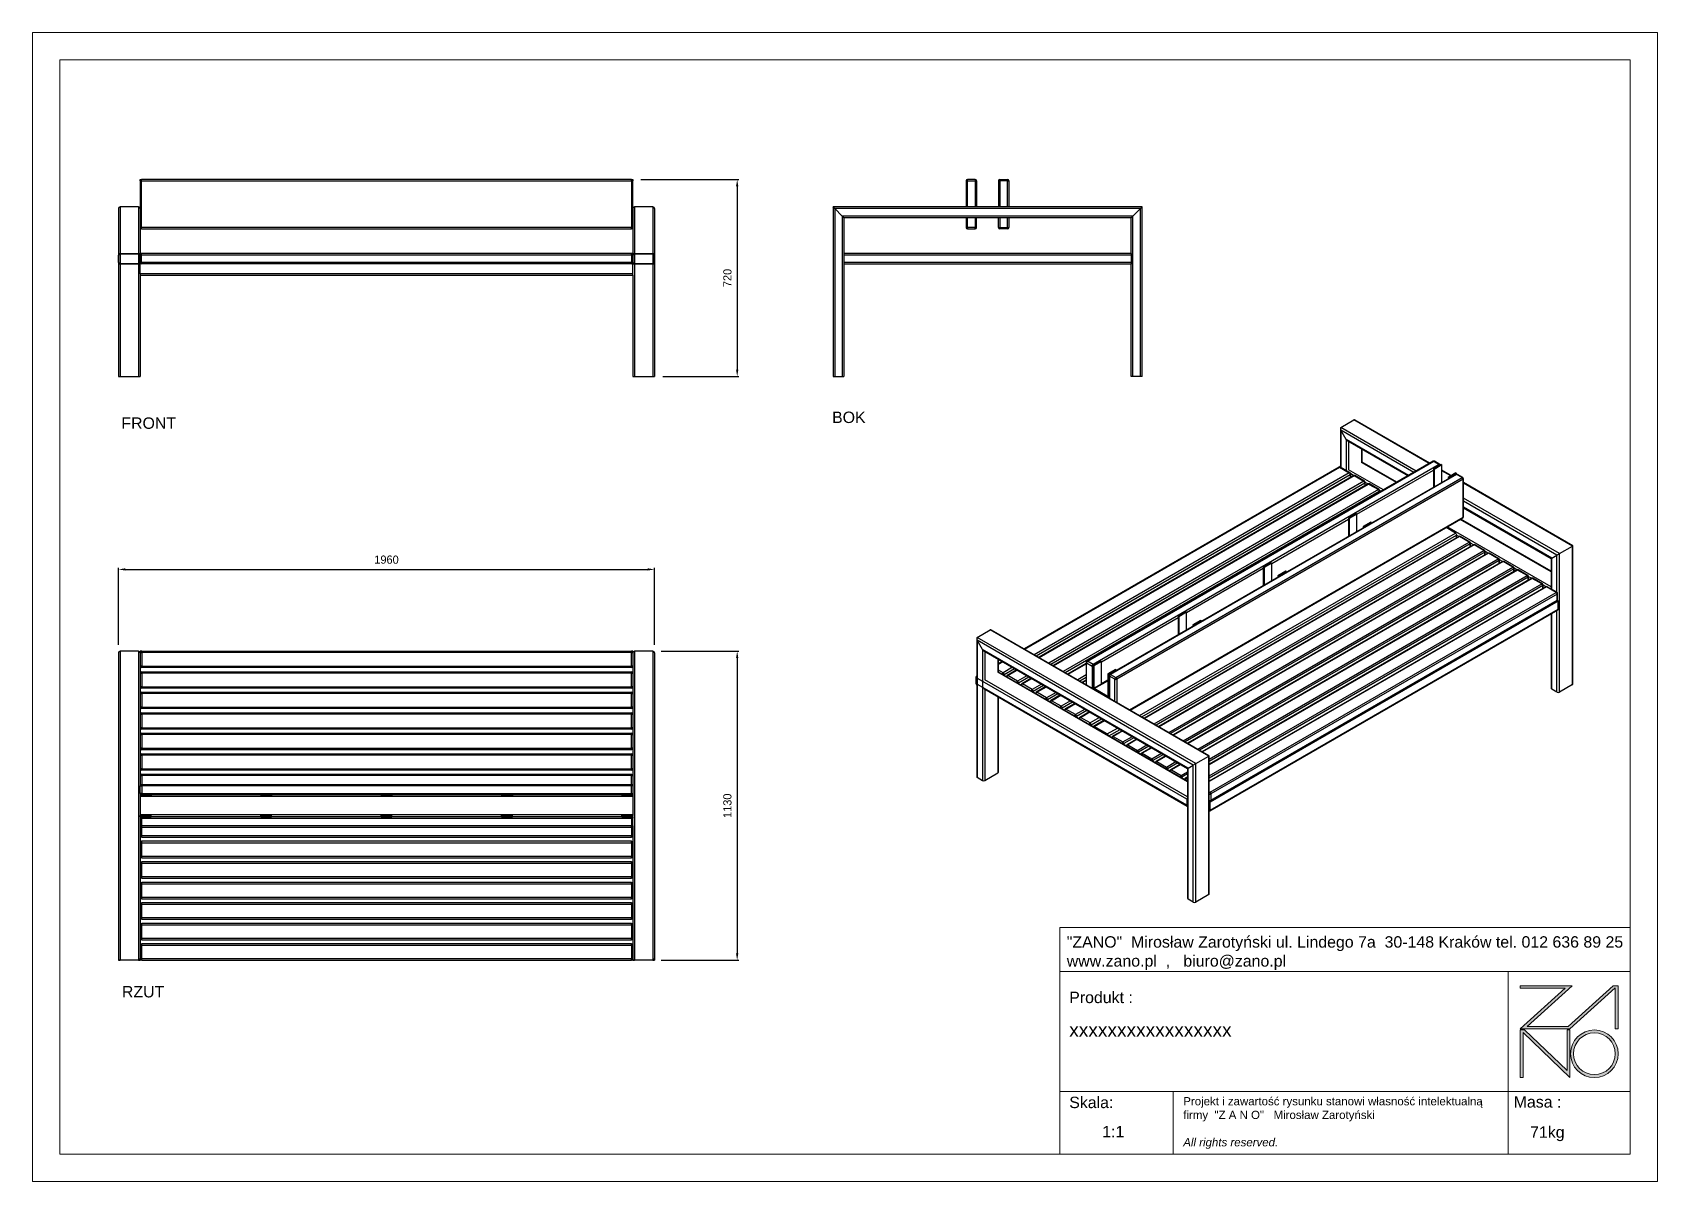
# Model space of a CAD drawing. Header units: millimetres. Extents: x 5602 to 11542, y -2001 to 2199.
import ezdxf

# ---------------------------------------------------------------- set-up
doc = ezdxf.new("R2010")
doc.units = ezdxf.units.MM
doc.header["$PDSIZE"] = -1
doc.layers.add('tabelka', color=155, linetype='Continuous')
doc.layers.add('WYMIAR', color=96, linetype='Continuous')
doc.dimstyles.new('1-1', dxfattribs={"dimtxt": 30, "dimasz": 25, "dimexe": 6.25, "dimexo": 30, "dimgap": 20.625, "dimtad": 1, "dimdec": 1, "dimtxsty": 'Standard', "dimcen": 0, "dimclrd": 2, "dimclre": 2, "dimclrt": 2, "dimadec": 0, "dimazin": 0, "dimtfac": 1, "dimtdec": 1, "dimtmove": 0, "dimatfit": 3, "dimfxl": 0, "dimarcsym": 0})

msp = doc.modelspace()

# ---------------------------------------------------------------- texts
at = {"layer": 'WYMIAR', "char_height": 41.5951, "width": 196.5247, "attachment_point": 1}
for s, insert in [('{\\f@Arial Unicode MS|b0|i0|c238|p34;FRONT}', (5926.56, 792.21)), ('{\\f@Arial Unicode MS|b0|i0|c238|p34;BOK}', (8524.45, 813.48)), ('{\\f@Arial Unicode MS|b0|i0|c238|p34;RZUT}', (5928.56, -1286.17))]:
    msp.add_mtext(s, dxfattribs=dict(at, insert=insert))

# ---------------------------------------------------------------- blocks, each defined once
blk = doc.blocks.new('izometria')
for p, q in [((2655.9, 1283.5), (2703.4, 1310.9)), ((2979.1, 1151.8), (2703.4, 1310.9)), ((2981, 1152.9), (2707.9, 1310.5)), ((2654, 1279.4), (2654, 1140.5)), ((2931.6, 1124.3), (2655.9, 1283.5)), ((2675.1, 1239.7), (2655.9, 1273.1)), ((2922.5, 1119.1), (2655.9, 1273.1)), ((2655.9, 1273.1), (2655.9, 1137.1)), ((2903.3, 1108), (2675.1, 1239.7)), ((2675.1, 1239.7), (2675.1, 1126)), ((2679.6, 1235), (2901.4, 1106.9)), ((2684.2, 1232.3), (2684.2, 1128.4)), ((2731.7, 1204.9), (2731.7, 1155.8)), ((2733.5, 1156.9), (2733.5, 1203.8)), ((2648.8, 1138.2), (1498.2, 474)), ((1499.7, 473.1), (2651.3, 1138)), ((2993.2, 1159.9), (1727.5, 429.2)), ((1730, 429), (2995.7, 1159.7)), ((3015.5, 1148.2), (1749.8, 417.6)), ((2651.3, 1138), (2686.7, 1117.6)), ((2689.2, 1117.8), (2653.8, 1138.2)), ((2858.9, 1082.4), (2731.7, 1155.8)), ((2860.7, 1083.4), (2733.5, 1156.9)), ((3022.6, 1148.2), (2994.3, 1131.9)), ((2994.3, 1131.9), (2994.3, 1064.2)), ((2994.3, 1131.9), (2997.1, 1130.3)), ((2995.7, 1159.7), (3015.5, 1148.2)), ((3025.4, 1146.6), (2997.1, 1130.3)), ((2997.1, 1130.3), (2997.1, 1065.8)), ((3018, 1148.5), (2998.2, 1159.9)), ((3022.6, 1148.2), (3025.4, 1146.6)), ((3025.4, 1082.2), (3025.4, 1146.6)), ((2686.7, 1117.6), (1535, 452.7)), ((1542.1, 448.7), (2690.2, 1111.5)), ((2701.9, 1107.6), (1551.2, 443.4)), ((1552.7, 442.5), (2704.4, 1107.4)), ((2739.7, 1087), (1588.1, 422.1)), ((1595.1, 418), (2743.3, 1080.8)), ((2754.9, 1077), (1604.3, 412.8)), ((1605.7, 411.9), (2757.4, 1076.8)), ((3076.6, 1111.7), (1810.9, 381.1)), ((3079.1, 1111.5), (1813.4, 380.8)), ((1833.2, 369.4), (3098.9, 1100.1)), ((3102.5, 1093.9), (1836.8, 363.3)), ((2811.4, 1054.9), (2684.2, 1128.4)), ((2690.2, 1111.5), (2690.2, 1100.9)), ((2701.9, 1107.7), (2691.7, 1113.6)), ((2691.7, 1101.8), (2691.7, 1113.5)), ((2704.4, 1107.4), (2739.7, 1087)), ((2742.2, 1087.2), (2706.9, 1107.6)), ((2714.3, 966.2), (2994.3, 1127.8)), ((2743.3, 1080.8), (2743.3, 1070.3)), ((2744.7, 1071.1), (2744.7, 1082.9)), ((2755, 1077), (2744.7, 1082.9)), ((2757.4, 1076.8), (2792.8, 1056.4)), ((2795.3, 1056.6), (2759.9, 1077)), ((3059.5, 1107.5), (3025.4, 1127.2)), ((3057.6, 1106.4), (3025.4, 1125)), ((3076.3, 1117.2), (3048, 1100.9)), ((3050.9, 1099.3), (3048, 1100.9)), ((3048, 1100.9), (3048, 1095.2)), ((3079.1, 1115.6), (3050.9, 1099.3)), ((3050.9, 1099.3), (3050.9, 1096.9)), ((3079.1, 1115.6), (3076.3, 1117.2)), ((3079.1, 1112.4), (3079.1, 1115.6)), ((3098.9, 1100.1), (3079.1, 1111.5)), ((3101.4, 1100.3), (3081.6, 1111.7)), ((3102.5, 955.1), (3102.5, 1093.9)), ((3103.9, 957.2), (3103.9, 1096)), ((3504.3, 850.7), (3103.9, 1081.9)), ((3502.4, 849.7), (3103.9, 1079.7)), ((2792.8, 1056.4), (1641.1, 391.5)), ((1648.2, 387.4), (2796.3, 1050.2)), ((2796.3, 1050.2), (2796.3, 1046.2)), ((2797.8, 1047.1), (2797.8, 1052.3)), ((2802.3, 1049.7), (2797.8, 1052.3)), ((3454.9, 822.2), (3103.9, 1024.8)), ((3445.8, 817), (3103.9, 1014.4)), ((1883.6, 251.5), (3102.5, 955.1)), ((1885.1, 250.7), (3101.4, 952.8)), ((2711.4, 968.6), (2683.2, 952.3)), ((2683.2, 952.3), (2686, 950.7)), ((2683.2, 952.3), (2683.2, 884.6)), ((2714.3, 967), (2686, 950.7)), ((2686, 950.7), (2686, 886.2)), ((2711.4, 968.6), (2714.3, 967)), ((2714.3, 902.6), (2714.3, 967)), ((3426.6, 805.9), (3103.9, 992.2)), ((3103.9, 990), (3424.7, 804.8)), ((1919.4, 230.8), (3074.6, 897.7)), ((2403.1, 786.6), (2683.2, 948.2)), ((2765.2, 937.6), (2736.9, 921.3)), ((2739.7, 919.6), (2736.9, 921.3)), ((2736.9, 921.3), (2736.9, 915.6)), ((2768, 936), (2739.7, 919.6)), ((2739.7, 919.6), (2739.7, 917.3)), ((2768, 936), (2765.2, 937.6)), ((2768, 933.6), (2768, 936)), ((3074.6, 897.7), (3040.3, 917.5)), ((3424.7, 700.8), (3044.8, 920.2)), ((3424.7, 755.7), (3092.3, 947.6)), ((3424.7, 757.9), (3094.2, 948.7)), ((1928.5, 225.6), (3079.1, 889.9)), ((3087.2, 885.2), (1936.6, 220.9)), ((3089.7, 884.9), (1938.1, 220.1)), ((1973.4, 199.6), (3125.1, 864.5)), ((3128.6, 858.4), (1980.5, 195.6)), ((3140.3, 854.5), (1989.6, 190.3)), ((3142.8, 854.3), (1991.1, 189.4)), ((2026.5, 169), (3178.1, 833.9)), ((3079.1, 880.5), (3079.1, 889.9)), ((3087.3, 885.2), (3079.1, 889.9)), ((3125.1, 864.5), (3089.7, 884.9)), ((3127.6, 864.7), (3092.2, 885.2)), ((3128.6, 847.8), (3128.6, 858.4)), ((3140.3, 854.6), (3130.1, 860.5)), ((3130.1, 848.7), (3130.1, 860.4)), ((3178.1, 833.9), (3142.8, 854.3)), ((3180.6, 834.1), (3145.3, 854.5)), ((3454.9, 822.2), (3502.4, 849.7)), ((3502.4, 343.4), (3502.4, 849.7)), ((3504.3, 346), (3504.3, 850.7)), ((3181.7, 827.8), (2033.5, 165)), ((3193.3, 823.9), (2042.7, 159.7)), ((3195.8, 823.7), (2044.1, 158.8)), ((2079.5, 138.4), (3231.2, 803.3)), ((3234.7, 797.1), (2086.6, 134.3)), ((3246.3, 793.3), (2095.7, 129.1)), ((3248.8, 793.1), (2097.2, 128.2)), ((2132.5, 107.8), (3284.2, 772.7)), ((2400.3, 789), (2372, 772.7)), ((2372, 772.7), (2374.9, 771.1)), ((2372, 772.7), (2372, 705)), ((2403.1, 787.4), (2374.9, 771.1)), ((2400.3, 789), (2403.1, 787.4)), ((2403.1, 722.9), (2403.1, 787.4)), ((3181.7, 817.2), (3181.7, 827.8)), ((3193.4, 824), (3183.1, 829.9)), ((3183.1, 818.1), (3183.1, 829.8)), ((3231.2, 803.3), (3195.8, 823.7)), ((3233.7, 803.5), (3198.3, 823.9)), ((3234.7, 786.6), (3234.7, 797.1)), ((3236.2, 787.4), (3236.2, 799.2)), ((3246.4, 793.3), (3236.2, 799.2)), ((3284.2, 772.7), (3248.8, 793.1)), ((3286.7, 772.9), (3251.3, 793.3)), ((3424.7, 804.8), (3424.7, 693.2)), ((3426.6, 805.9), (3445.8, 817)), ((3426.6, 692.1), (3426.6, 805.9)), ((3445.8, 681), (3445.8, 817)), ((3454.9, 316), (3454.9, 822.2)), ((2092, 607), (2372, 768.6)), ((3287.7, 766.5), (2139.6, 103.7)), ((3299.4, 762.7), (2148.7, 98.4)), ((3301.9, 762.4), (2150.2, 97.6)), ((2174.9, 71.1), (3337.2, 742)), ((3340.8, 735.9), (2174.9, 62.9)), ((3352.4, 732.1), (2174.9, 52.3)), ((3354.9, 731.8), (2174.9, 50.6)), ((2374.9, 771.1), (2374.9, 706.6)), ((2454.1, 758), (2425.8, 741.7)), ((2428.6, 740), (2425.8, 741.7)), ((2425.8, 741.7), (2425.8, 736)), ((2456.9, 756.4), (2428.6, 740)), ((2428.6, 740), (2428.6, 737.6)), ((2456.9, 756.4), (2454.1, 758)), ((2456.9, 754), (2456.9, 756.4)), ((3287.7, 756), (3287.7, 766.5)), ((3289.2, 756.8), (3289.2, 768.6)), ((3299.4, 762.7), (3289.2, 768.6)), ((3337.2, 742), (3301.9, 762.4)), ((3339.7, 742.3), (3304.4, 762.7)), ((3340.8, 725.4), (3340.8, 735.9)), ((3342.2, 726.2), (3342.2, 738)), ((3352.5, 732.1), (3342.2, 738)), ((3390.3, 711.4), (3354.9, 731.8)), ((3392.8, 711.7), (3357.4, 732.1)), ((2174.9, 9.8), (3390.3, 711.4)), ((3393.8, 705.3), (2174.9, 1.7)), ((3405.4, 701.5), (2174.9, -8.9)), ((3407.9, 701.2), (2174.9, -10.6)), ((2177.6, -49.9), (3443.3, 680.8)), ((3446.8, 674.7), (2181.1, -56)), ((3393.8, 694.7), (3393.8, 705.3)), ((3405.5, 701.5), (3395.3, 707.4)), ((3395.3, 695.6), (3395.3, 707.3)), ((3443.3, 680.8), (3407.9, 701.2)), ((3445.8, 681.1), (3410.4, 701.5)), ((3446.8, 651.8), (3446.8, 674.7)), ((3448.3, 653.9), (3448.3, 676.7)), ((2089.2, 609.4), (2060.9, 593.1)), ((2092, 607.8), (2063.7, 591.4)), ((2089.2, 609.4), (2092, 607.8)), ((2092, 543.3), (2092, 607.8)), ((2176.5, -117.5), (3449.3, 617.3)), ((2177.6, -85), (3450.4, 649.8)), ((2177.6, -115.2), (3450.4, 619.6)), ((2180.1, -81.2), (3445.8, 649.5)), ((2181.1, -78.9), (3446.8, 651.8)), ((3424.7, 603.1), (3424.7, 329.7)), ((3426.6, 327.1), (3426.6, 604.2)), ((3445.8, 316), (3445.8, 615.3)), ((3450.4, 649.8), (3447.6, 651.4)), ((3450.4, 619.6), (3450.4, 649.8)), ((1326.5, 516.1), (1374, 543.5)), ((2173.1, 82.2), (1374, 543.5)), ((2174.9, 83.3), (1378.6, 543.1)), ((1780.9, 427.3), (2060.9, 589)), ((2060.9, 593.1), (2060.9, 525.4)), ((2060.9, 593.1), (2063.7, 591.4)), ((2063.7, 591.4), (2063.7, 527)), ((2142.9, 578.4), (2114.6, 562.1)), ((2117.5, 560.4), (2114.6, 562.1)), ((2114.6, 562.1), (2114.6, 556.4)), ((2145.8, 576.8), (2117.5, 560.4)), ((2117.5, 560.4), (2117.5, 558)), ((2145.8, 576.8), (2142.9, 578.4)), ((2145.8, 574.4), (2145.8, 576.8)), ((1324.6, 511.9), (1324.6, 373.1)), ((2125.5, 54.8), (1326.5, 516.1)), ((2116.5, 49.6), (1326.5, 505.6)), ((1345.7, 472.3), (1326.5, 505.6)), ((1326.5, 505.6), (1326.5, 4.6)), ((2097.3, 38.5), (1345.7, 472.3)), ((1345.7, 472.3), (1345.7, -6.5)), ((1350.3, 467.5), (2095.4, 37.4)), ((1354.8, 464.9), (1354.8, 360.9)), ((1402.3, 437.5), (1402.3, 388.4)), ((1404.2, 389.5), (1404.2, 436.4)), ((1418.6, 428.1), (1404.2, 419.7)), ((1404.2, 418), (1420.1, 427.2)), ((1725, 421.2), (1657.3, 382.1)), ((1658.8, 381.3), (1725, 419.5)), ((1725, 424.9), (1725, 343.1)), ((1726.4, 422.9), (1746.2, 411.4)), ((1726.4, 342.2), (1726.4, 422.9)), ((1749.8, 417.6), (1730, 429)), ((1778.1, 429.8), (1749.8, 413.5)), ((1780.9, 428.2), (1752.6, 411.8)), ((1778.1, 429.8), (1780.9, 428.2)), ((1780.9, 346.5), (1780.9, 428.2)), ((2092.7, -75.5), (1322, 369.4)), ((1322, 369.4), (1322, 347.2)), ((2095.4, -66.6), (1354.8, 360.9)), ((2095.4, -11.7), (1402.3, 388.4)), ((1421, 386.9), (1404.2, 396.6)), ((2095.4, -9.6), (1404.2, 389.5)), ((1455.5, 406.8), (1421, 386.9)), ((1424.5, 380.8), (1462.5, 402.7)), ((1424.5, 377.7), (1424.5, 380.8)), ((1433.7, 372.6), (1433.7, 372.4)), ((1433.7, 372.6), (1433.7, 372.4)), ((1471.7, 397.4), (1436.2, 376.9)), ((1438.7, 376.7), (1473.1, 396.6)), ((1474, 356.3), (1438.7, 376.7)), ((1508.5, 376.2), (1474, 356.3)), ((1477.5, 350.2), (1515.6, 372.1)), ((1524.7, 366.8), (1489.2, 346.3)), ((1491.7, 346.1), (1526.2, 366)), ((1725, 378.7), (1694.1, 360.9)), ((1701.2, 356.8), (1725, 370.5)), ((1725, 360), (1710.3, 351.5)), ((1711.8, 350.7), (1725, 358.3)), ((1746.2, 411.4), (1746.2, 330.8)), ((1749.8, 413.5), (1752.6, 411.8)), ((1749.8, 413.5), (1749.8, 331.8)), ((1752.6, 411.8), (1752.6, 330.2)), ((1754.3, 329.2), (1803.5, 357.6)), ((1803.5, 359.8), (1780.9, 346.7)), ((1831.8, 398.8), (1803.5, 382.4)), ((1806.4, 380.8), (1803.5, 382.4)), ((1803.5, 382.4), (1803.5, 300.8)), ((1834.6, 397.1), (1806.4, 380.8)), ((1806.4, 380.8), (1806.4, 299.2)), ((1808.4, 376.7), (1808.4, 294.9)), ((1829.7, 363.3), (1809.9, 374.7)), ((1809.9, 374.7), (1809.9, 294.1)), ((1813.4, 380.8), (1833.2, 369.4)), ((1829.7, 282.6), (1829.7, 363.3)), ((1834.6, 397.1), (1831.8, 398.8)), ((1834.6, 394.7), (1834.6, 397.1)), ((1836.8, 363.3), (1836.8, 278.5)), ((2092.7, -97.7), (1322, 347.2)), ((1323.3, 344.3), (1324.6, 343.5)), ((1324.6, 343.5), (1324.6, 7.2)), ((1350.3, 328.7), (2094.1, -100.7)), ((1354.8, 326.1), (1354.8, -6.5)), ((1402.3, 298.7), (1402.3, 20.9)), ((1404.2, 23.5), (1404.2, 297.6)), ((1477.5, 347.1), (1477.5, 350.2)), ((1486.7, 342), (1486.7, 341.8)), ((1486.7, 342), (1486.7, 341.8)), ((1527, 325.7), (1491.7, 346.1)), ((1561.5, 345.6), (1527, 325.7)), ((1530.6, 319.5), (1568.6, 341.5)), ((1530.6, 316.5), (1530.6, 319.5)), ((1539.7, 311.4), (1539.7, 311.2)), ((1539.7, 311.4), (1539.7, 311.2)), ((1577.7, 336.2), (1542.2, 315.7)), ((1544.7, 315.5), (1579.2, 335.4)), ((1580.1, 295.1), (1544.7, 315.5)), ((1614.6, 315), (1580.1, 295.1)), ((1583.6, 288.9), (1621.6, 310.9)), ((1630.8, 305.6), (1595.3, 285.1)), ((1597.8, 284.8), (1632.2, 304.8)), ((1749.8, 331.8), (1752.6, 330.2)), ((1752.4, 330.3), (1751.1, 329.5)), ((1752.6, 330.2), (1780.9, 346.5)), ((1753.1, 326.9), (1754.3, 327.6)), ((1801.8, 301.8), (1754.3, 329.2)), ((1801.8, 300.1), (1754.3, 327.6)), ((1772.3, 315.8), (1773.5, 316.5)), ((1778.5, 312.2), (1779.8, 312.9)), ((1801.8, 301.8), (1803.5, 302.8)), ((1806.4, 299.2), (1803.5, 300.8)), ((1806.4, 299.2), (1808.4, 300.4)), ((3445.8, 316), (3426.6, 327.1)), ((3502.4, 343.4), (3454.9, 316)), ((1583.6, 285.9), (1583.6, 288.9)), ((1592.8, 280.8), (1592.8, 280.6)), ((1592.8, 280.8), (1592.8, 280.6)), ((1633.1, 264.4), (1597.8, 284.8)), ((1667.6, 284.3), (1633.1, 264.4)), ((1636.6, 258.3), (1674.7, 280.3)), ((1636.6, 255.3), (1636.6, 258.3)), ((1645.8, 250.2), (1645.8, 250)), ((1645.8, 250.2), (1645.8, 250)), ((1683.8, 275), (1648.3, 254.5)), ((1650.8, 254.2), (1685.3, 274.1)), ((1686.1, 233.8), (1650.8, 254.2)), ((1720.6, 253.7), (1686.1, 233.8)), ((1689.7, 227.7), (1727.7, 249.6)), ((1736.8, 244.4), (1701.3, 223.9)), ((1703.8, 223.6), (1738.3, 243.5)), ((1808.2, 295), (1808.4, 295.1)), ((1689.7, 224.6), (1689.7, 227.7)), ((1698.8, 219.5), (1698.8, 219.4)), ((1698.8, 219.5), (1698.8, 219.4)), ((1739.2, 203.2), (1703.8, 223.6)), ((1773.7, 223.1), (1739.2, 203.2)), ((1742.7, 197.1), (1780.7, 219)), ((1742.7, 194), (1742.7, 197.1)), ((1790.5, 213.4), (1751.1, 190.7)), ((1753.1, 188), (1754.3, 188.8)), ((1754.3, 190.4), (1792.3, 212.3)), ((1801.8, 163), (1754.3, 190.4)), ((1801.8, 161.3), (1754.3, 188.8)), ((1801.8, 163), (1839.8, 184.9)), ((1808.2, 156.2), (1848.9, 179.7)), ((1772.3, 176.9), (1773.5, 177.7)), ((1778.5, 173.3), (1779.8, 174.1)), ((1819, 150.1), (1819, 150)), ((1819, 150), (1819, 150.1)), ((1857, 175), (1821.5, 154.5)), ((1858.5, 174.1), (1824, 154.2)), ((1824, 154.2), (1859.4, 133.8)), ((1859.4, 133.8), (1893.9, 153.7)), ((1900.9, 149.6), (1862.9, 127.7)), ((1862.9, 127.7), (1862.9, 124.6)), ((1872.1, 119.5), (1872.1, 119.4)), ((1872.1, 119.3), (1872.1, 119.5)), ((1910.1, 144.4), (1874.6, 123.9)), ((1911.5, 143.5), (1877.1, 123.6)), ((1877.1, 123.6), (1912.4, 103.2)), ((1912.4, 103.2), (1946.9, 123.1)), ((1954, 119), (1916, 97.1)), ((1916, 97.1), (1916, 94)), ((1925.1, 88.9), (1925.1, 88.7)), ((1925.1, 88.7), (1925.1, 88.9)), ((1963.1, 113.7), (1927.6, 93.2)), ((1964.6, 112.9), (1930.1, 93)), ((1930.1, 93), (1965.4, 72.6)), ((1965.4, 72.6), (1999.9, 92.5)), ((2007, 88.4), (1969, 66.5)), ((1969, 66.5), (1969, 63.4)), ((2016.1, 83.1), (1980.6, 62.6)), ((2017.6, 82.3), (1983.1, 62.4)), ((1983.1, 62.4), (2018.5, 42)), ((2018.5, 42), (2053, 61.9)), ((2125.5, 54.8), (2173.1, 82.2)), ((2173.1, -424), (2173.1, 82.2)), ((2174.9, -421.4), (2174.9, 83.3)), ((1326.5, 4.6), (1345.7, -6.5)), ((1354.8, -6.5), (1402.3, 20.9)), ((1978.1, 58.3), (1978.1, 58.1)), ((1978.1, 58.1), (1978.1, 58.3)), ((2060, 57.8), (2022, 35.8)), ((2022, 35.8), (2022, 32.8)), ((2031.2, 27.7), (2031.2, 27.5)), ((2031.2, 27.5), (2031.2, 27.7)), ((2069.2, 52.5), (2033.7, 32)), ((2070.6, 51.7), (2036.2, 31.8)), ((2036.2, 31.8), (2071.5, 11.4)), ((2071.5, 11.4), (2095.4, 25.1)), ((2095.4, 17), (2075.1, 5.2)), ((2075.1, 5.2), (2075.1, 2.2)), ((2095.4, 6.4), (2086.7, 1.4)), ((2095.4, 4.7), (2089.2, 1.1)), ((2089.2, 1.1), (2095.4, -2.4)), ((2095.4, 37.4), (2095.4, -437.7)), ((2097.3, 38.5), (2116.5, 49.6)), ((2097.3, -440.3), (2097.3, 38.5)), ((2116.5, -451.4), (2116.5, 49.6)), ((2125.5, -451.4), (2125.5, 54.8)), ((2084.2, -2.9), (2084.2, -3.1)), ((2084.2, -3.1), (2084.2, -2.9)), ((2174.9, -48.3), (2177.6, -49.9)), ((2181.1, -56), (2181.1, -78.9)), ((2092.7, -75.5), (2092.7, -97.7)), ((2094.1, -74.7), (2094.1, -96.9)), ((2095.4, -97.6), (2094.1, -96.9)), ((2174.9, -81.1), (2175.1, -81.2)), ((2177.6, -85), (2174.9, -83.5)), ((2177.6, -115.2), (2177.6, -85)), ((2116.5, -451.4), (2097.3, -440.3)), ((2173.1, -424), (2125.5, -451.4))]:
    blk.add_line(p, q)
at = {"flags": 128}
for points in [[(3450.4, 619.6), (3450.3, 618.8), (3450.1, 618.2), (3449.8, 617.6), (3449.3, 617.3), (3449.3, 617.3)], [(2175.1, -81.2), (2175.1, -81.2), (2174.9, -81.1)], [(2174.9, -117.6), (2175.4, -117.7), (2176, -117.7), (2176.5, -117.5), (2177, -117.1), (2177.3, -116.6), (2177.5, -116), (2177.6, -115.2)]]:
    blk.add_lwpolyline(points, dxfattribs=at)
for centre, radius, start, end in [((2651.3, 1133.9), 5, 60.00269, 119.99731), ((2649.9, 1136), 2.51, 54.38279, 114.30709), ((2652.8, 1136), 2.51, 65.69183, 125.61866), ((2661.9, 1136), 10.7, 137.84898, 164.1219), ((2995.7, 1155.6), 5, 60.00269, 119.99731), ((2994.2, 1157.6), 2.51, 54.38108, 114.30889), ((2997.2, 1157.6), 2.51, 65.69031, 125.62017), ((3017, 1146.2), 2.51, 65.69031, 125.62017), ((3011.7, 1142.1), 7.21, 28.85603, 58.04561), ((3015.5, 1144.2), 5, 30.0039, 60.00269), ((2688.2, 1115.5), 2.51, 65.69183, 125.61866), ((2682.6, 1111.1), 7.68, 2.60544, 57.39439), ((2686.7, 1113.5), 5, 0, 60.00269), ((2689.2, 1113.8), 2.51, 294.37481, 354.30351), ((2704.4, 1103.3), 5, 60.00269, 119.99731), ((2702.9, 1105.3), 2.51, 54.38267, 114.30731), ((2705.8, 1105.3), 2.51, 65.69183, 125.61866), ((2741.2, 1084.9), 2.51, 65.69183, 125.61866), ((2735.6, 1080.5), 7.68, 2.6055, 57.39435), ((2739.7, 1082.9), 5, 0, 60.00269), ((2742.2, 1083.1), 2.51, 294.37538, 354.30322), ((2757.4, 1072.7), 5, 60.00269, 119.99731), ((2755.9, 1074.7), 2.51, 54.38276, 114.30722), ((2758.9, 1074.7), 2.51, 65.69183, 125.61866), ((3079.1, 1107.4), 5, 60.00269, 119.99731), ((3077.7, 1109.5), 2.51, 54.38145, 114.30807), ((3080.6, 1109.5), 2.51, 65.69031, 125.62017), ((3100.4, 1098), 2.51, 65.69031, 125.62017), ((3094.8, 1093.6), 7.68, 2.60517, 57.39484), ((3098.9, 1096), 5, 0, 60.00269), ((3101.4, 1096.2), 2.51, 294.37347, 354.30568), ((2794.2, 1054.3), 2.51, 65.69183, 125.61866), ((2788.6, 1049.9), 7.68, 2.60532, 57.39448), ((2792.8, 1052.3), 5, 0, 60.00269), ((2795.3, 1052.5), 2.51, 294.37452, 354.30352), ((3098.9, 957.2), 5, 299.99731, 0), ((3099.7, 955), 2.75, 308.46077, 2.85226), ((3101.4, 957.4), 2.51, 294.37347, 354.30568), ((3069.3, 889.4), 9.84, 2.60536, 57.39449), ((3089.7, 880.8), 5, 60.00269, 119.99731), ((3088.3, 882.9), 2.51, 54.38269, 114.30774), ((3091.2, 882.9), 2.51, 65.69183, 125.61866), ((3126.6, 862.5), 2.51, 65.69183, 125.61866), ((3121, 858), 7.68, 2.60528, 57.39452), ((3125.1, 860.4), 5, 0, 60.00269), ((3127.6, 860.7), 2.51, 294.37347, 354.30568), ((3142.8, 850.2), 5, 60.00269, 119.99731), ((3141.3, 852.2), 2.51, 54.38333, 114.3071), ((3144.2, 852.2), 2.51, 65.69183, 125.61866), ((3179.6, 831.8), 2.51, 65.69183, 125.61866), ((3174, 827.4), 7.68, 2.60503, 57.39478), ((3178.1, 829.8), 5, 0, 60.00269), ((3180.6, 830.1), 2.51, 294.37503, 354.30191), ((3195.8, 819.6), 5, 60.00269, 119.99731), ((3194.4, 821.6), 2.51, 54.3825, 114.30701), ((3197.3, 821.6), 2.51, 65.69183, 125.61866), ((3232.6, 801.2), 2.51, 65.69183, 125.61866), ((3227, 796.8), 7.68, 2.60591, 57.39428), ((3231.2, 799.2), 5, 0, 60.00269), ((3233.7, 799.4), 2.51, 294.3765, 354.30265), ((3248.8, 789), 5, 60.00269, 119.99731), ((3247.4, 791), 2.51, 54.3825, 114.30701), ((3250.3, 791), 2.51, 65.69183, 125.61866), ((3285.7, 770.6), 2.51, 65.69183, 125.61866), ((3280.1, 766.2), 7.68, 2.60594, 57.39386), ((3284.2, 768.6), 5, 0, 60.00269), ((3286.7, 768.8), 2.51, 294.3765, 354.30265), ((3301.9, 758.4), 5, 60.00269, 119.99731), ((3300.4, 760.4), 2.51, 54.38296, 114.30655), ((3303.3, 760.4), 2.51, 65.69183, 125.61866), ((3338.7, 740), 2.51, 65.69183, 125.61866), ((3333.1, 735.6), 7.68, 2.60576, 57.39404), ((3337.2, 738), 5, 360, 60.00269), ((3339.7, 738.2), 2.51, 294.37485, 354.3043), ((3354.9, 727.8), 5, 60.00269, 119.99731), ((3353.4, 729.8), 2.51, 54.38269, 114.30774), ((3356.4, 729.8), 2.51, 65.69183, 125.61866), ((3391.7, 709.4), 2.51, 65.69183, 125.61866), ((3386.1, 704.9), 7.68, 2.60576, 57.39404), ((3390.3, 707.3), 5, 0, 60.00269), ((3392.8, 707.6), 2.51, 294.3765, 354.30265), ((3407.9, 697.1), 5, 60.00269, 119.99731), ((3406.5, 699.2), 2.52, 54.38458, 114.30493), ((3409.4, 699.2), 2.51, 65.69183, 125.61866), ((3432.8, 691), 10.8, 138.0198, 161.02643), ((3430.7, 692.2), 7.22, 145.09704, 166.60094), ((3444.8, 678.8), 2.51, 65.69183, 125.61866), ((3439.2, 674.3), 7.68, 2.60576, 57.39404), ((3443.3, 676.7), 5, 0, 60.00269), ((3443.3, 653.9), 5, 299.99731, 0), ((3445.8, 677), 2.51, 294.3765, 354.30265), ((3445.8, 654.1), 2.51, 294.3765, 354.30265), ((3444.6, 651.5), 2.27, 302.09685, 9.21177), ((1730, 424.9), 5, 119.99731, 180), ((1727.5, 425.1), 2.51, 185.69497, 245.62525), ((1734.1, 422.5), 7.68, 122.60531, 177.39466), ((1728.5, 426.9), 2.51, 54.38108, 114.30889), ((1753.9, 411.1), 7.68, 122.60531, 177.39466), ((1746, 411.4), 7.21, 28.85603, 58.04561), ((1331.9, 369), 9.9, 136.97001, 177.30275), ((1425.2, 380.4), 7.74, 122.64588, 169.83567), ((1421.1, 387.3), 7.38, 266.83593, 297.7976), ((1416.8, 380.4), 7.68, 2.60544, 57.39439), ((1438.7, 372.6), 5, 119.99731, 180), ((1442.9, 370.1), 7.85, 122.97422, 169.50732), ((1437.2, 374.7), 2.51, 54.38267, 114.30731), ((1749.6, 417.8), 7.21, 241.96018, 271.14386), ((1813.4, 376.7), 5, 119.99731, 180), ((1810.9, 377), 2.51, 185.69344, 245.62632), ((1817.6, 374.3), 7.68, 122.60531, 177.39466), ((1812, 378.8), 2.51, 54.38145, 114.30807), ((1837.4, 362.9), 7.68, 122.60531, 177.39466), ((1833.2, 370.1), 7.69, 242.60953, 297.3905), ((1829.1, 362.9), 7.68, 2.60517, 57.39484), ((1325.1, 346.9), 3.14, 173.58043, 235.10723), ((1478.2, 349.8), 7.74, 122.64588, 169.83567), ((1474.1, 356.7), 7.38, 266.83591, 297.79744), ((1469.9, 349.8), 7.68, 2.6055, 57.39435), ((1491.7, 342), 5, 119.99731, 180), ((1496, 339.5), 7.85, 122.97422, 169.50732), ((1490.2, 344), 2.51, 54.38276, 114.30722), ((1531.2, 319.1), 7.74, 122.64588, 169.83567), ((1527.1, 326.1), 7.37, 266.83567, 297.79791), ((1522.9, 319.2), 7.68, 2.60532, 57.39448), ((1544.7, 311.4), 5, 119.99731, 180), ((1549, 308.9), 7.85, 122.97422, 169.50732), ((1543.3, 313.4), 2.51, 54.38267, 114.30708), ((1752.5, 327.1), 2.76, 50.29261, 148.5436), ((1753.1, 326), 2.01, 51.6633, 128.08241), ((1796.5, 293.4), 9.9, 16.97119, 57.30311), ((1798.3, 294.6), 6.56, 24.17558, 57.72598), ((3427.9, 330), 3.22, 185.69335, 245.62464), ((3450.4, 324.7), 9.84, 242.61053, 297.39008), ((3501.1, 346.3), 3.22, 294.37689, 354.3037), ((1584.3, 288.5), 7.74, 122.64588, 169.83567), ((1580.2, 295.5), 7.38, 266.83574, 297.79737), ((1575.9, 288.6), 7.68, 2.6056, 57.3944), ((1597.8, 280.8), 5, 119.99731, 180), ((1602, 278.3), 7.85, 122.97422, 169.50732), ((1596.3, 282.8), 2.51, 54.38314, 114.30683), ((1637.3, 257.9), 7.74, 122.64588, 169.83567), ((1633.2, 264.8), 7.38, 266.83608, 297.79751), ((1629, 258), 7.68, 2.60548, 57.39432), ((1650.8, 250.2), 5, 119.99731, 180), ((1655.1, 247.7), 7.85, 122.97422, 169.50732), ((1649.3, 252.2), 2.51, 54.38273, 114.30678), ((1690.3, 227.3), 7.74, 122.64588, 169.83567), ((1686.2, 234.2), 7.37, 266.83527, 297.79832), ((1682, 227.4), 7.68, 2.60515, 57.39465), ((1703.8, 219.5), 5, 119.99731, 180), ((1708.1, 217), 7.85, 122.97422, 169.50732), ((1702.4, 221.6), 2.51, 54.3826, 114.30738), ((1743.4, 196.7), 7.74, 122.64588, 169.83567), ((1739.3, 203.6), 7.37, 266.83512, 297.79894), ((1735, 196.7), 7.68, 2.60504, 57.39457), ((1752.5, 188.3), 2.76, 50.29182, 148.54373), ((1753.1, 187.2), 2.01, 51.66547, 128.08024), ((1796.5, 154.6), 9.89, 16.971, 57.30354), ((1798.3, 155.8), 6.56, 24.17699, 57.72458), ((1824, 150.1), 5, 119.99731, 180), ((1828.2, 147.7), 7.74, 122.64588, 169.83567), ((1822.6, 152.2), 2.51, 54.38269, 114.30774), ((1863.7, 127.2), 7.85, 122.97422, 169.50732), ((1859.5, 134.3), 7.48, 267.0633, 297.57076), ((1855.2, 127.3), 7.68, 2.60528, 57.39452), ((1877.1, 119.5), 5, 119.99731, 180), ((1881.2, 117.1), 7.74, 122.64588, 169.83567), ((1875.6, 121.6), 2.51, 54.38333, 114.3071), ((1916.7, 96.6), 7.85, 122.97422, 169.50732), ((1912.5, 103.7), 7.48, 267.0615, 297.57256), ((1908.3, 96.7), 7.68, 2.60503, 57.39478), ((1930.1, 88.9), 5, 119.99731, 180), ((1934.3, 86.5), 7.74, 122.64588, 169.83567), ((1928.6, 90.9), 2.51, 54.3825, 114.30701), ((1969.7, 66), 7.85, 122.97422, 169.50732), ((1965.5, 73.1), 7.48, 267.06132, 297.57179), ((1961.3, 66.1), 7.68, 2.60591, 57.39428), ((1983.1, 58.3), 5, 119.99731, 180), ((1987.3, 55.9), 7.74, 122.64588, 169.83567), ((1981.7, 60.3), 2.51, 54.3825, 114.30701), ((1327.8, 7.5), 3.22, 185.69478, 245.62523), ((1401, 23.9), 3.22, 294.37466, 354.30512), ((2022.8, 35.4), 7.85, 122.97422, 169.50732), ((2018.6, 42.5), 7.48, 267.06132, 297.57179), ((2014.3, 35.5), 7.68, 2.60594, 57.39386), ((2036.2, 27.7), 5, 119.99731, 180), ((2040.3, 25.2), 7.74, 122.64588, 169.83567), ((2034.7, 29.7), 2.51, 54.38296, 114.30655), ((2075.8, 4.8), 7.85, 122.97422, 169.50732), ((2071.6, 11.9), 7.48, 267.06066, 297.57245), ((2067.4, 4.9), 7.68, 2.60576, 57.39404), ((2089.2, -2.9), 5, 119.99731, 180), ((2093.4, -5.4), 7.74, 122.64588, 169.83567), ((2087.7, -0.9), 2.51, 54.38269, 114.30774), ((1350.3, 2.2), 9.84, 242.60969, 297.39034), ((2181.6, -56.2), 7.48, 122.42338, 152.94453), ((2177.6, -49), 7.85, 250.49429, 297.02131), ((2173.4, -56.4), 7.68, 2.60576, 57.39404), ((2102.6, -76), 9.9, 136.97001, 177.30275), ((2095.5, -98.2), 2.76, 170.2863, 268.53513), ((2100.7, -75), 6.56, 144.17471, 177.72354), ((2096.1, -97.2), 2.01, 171.66168, 248.07498), ((2177.6, -71.9), 7.85, 250.49429, 297.02131), ((2177.6, -76.8), 5, 240.00269, 299.99731), ((2178.9, -79.2), 2.27, 302.09685, 9.21177), ((2098.6, -437.4), 3.22, 185.69358, 245.6257), ((2121, -442.7), 9.84, 242.61017, 297.38991), ((2171.7, -421.1), 3.22, 294.37584, 354.30545)]:
    blk.add_arc(centre, radius, start, end)
for centre, major_axis, ratio, start_param, end_param in [((2707.9, 1303.1), (-4.53, 7.84), 0.577335, 5.497828, 6.283145), ((2707.9, 1303.1), (-4.53, 7.84), 0.577335, 5.497828, 6.283145), ((2660.4, 1275.7), (-4.53, 7.84), 0.577335, 6.283145, 7.853941), ((2660.4, 1275.7), (-4.53, 7.84), 0.577335, 6.283145, 7.853941), ((2679.6, 1242.4), (-4.53, 7.84), 0.577335, 1.570756, 2.356235), ((2679.6, 1242.4), (-4.53, 7.84), 0.577335, 1.570756, 2.356235), ((3497.9, 847), (6.4, 3.7), 0.00007, 6.283145, 7.068543), ((3497.9, 847), (6.4, 3.7), 0.00007, 0.000041, 0.785358), ((3431.1, 808.5), (6.4, 3.7), 0.00007, 2.356154, 3.141552), ((3431.1, 808.5), (6.4, 3.7), 0.00007, 2.356154, 3.141633), ((3450.4, 819.6), (6.4, 3.7), 0.00007, 0.785358, 2.356154), ((3450.4, 819.6), (6.4, 3.7), 0.00007, 0.785358, 2.356154), ((1378.6, 535.7), (-4.53, 7.84), 0.577335, 5.497828, 6.283145), ((1378.6, 535.7), (-4.53, 7.84), 0.577335, 5.497828, 6.283145), ((1331, 508.2), (-4.53, 7.84), 0.577335, 6.283145, 7.853941), ((1331, 508.2), (-4.53, 7.84), 0.577335, 6.283145, 7.853941), ((1350.3, 474.9), (-4.53, 7.84), 0.577335, 1.570756, 2.356235), ((1350.3, 474.9), (-4.53, 7.84), 0.577335, 1.570756, 2.356235), ((2168.5, 79.6), (6.4, 3.7), 0.00007, 6.283145, 7.068543), ((2168.5, 79.6), (6.4, 3.7), 0.00007, 0.000041, 0.785358), ((2101.8, 41.1), (6.4, 3.7), 0.00007, 2.356154, 3.141552), ((2101.8, 41.1), (6.4, 3.7), 0.00007, 2.356154, 3.141633), ((2121, 52.2), (6.4, 3.7), 0.00007, 0.785358, 2.356154), ((2121, 52.2), (6.4, 3.7), 0.00007, 0.785358, 2.356154)]:
    blk.add_ellipse(centre, major_axis=major_axis, ratio=ratio, start_param=start_param, end_param=end_param)
blk = doc.blocks.new('zano')
at = {"layer": 'Defpoints', "lineweight": 5}
for points in [[(6270.2, 3716.2), (6270.2, 3707.4), (6434.8, 3707.4), (6270.2, 3558.4), (6452.4, 3558.4), (6617.9, 3708.2), (6617.9, 3558.4), (6628.6, 3558.4), (6628.6, 3716.2), (6610.7, 3716.2), (6446.1, 3567.2), (6295.4, 3567.2), (6459.9, 3716.2), (6270.2, 3716.2), (6270.2, 3707.4)], [(6270.2, 3554.4), (6286.2, 3554.4), (6441.7, 3405.6), (6441.7, 3554.4), (6452.4, 3554.4), (6452.4, 3380.5), (6281, 3544.6), (6281, 3380.5), (6270.2, 3380.5)]]:
    blk.add_hatch(color=251, dxfattribs=at).paths.add_polyline_path(points)
h = blk.add_hatch(color=251, dxfattribs=at)
h.paths.add_polyline_path([(6454.7, 3467.4, 1), (6628.6, 3467.4, 1)])
h.paths.add_polyline_path([(6617.9, 3467.4, -1), (6465.4, 3467.4, -1)], flags=16)
at = {"layer": 'Defpoints', "color": 251, "lineweight": 5}
blk.add_lwpolyline([(6434.8, 3707.4), (6270.2, 3558.4), (6452.4, 3558.4), (6617.9, 3708.2), (6617.9, 3558.4), (6628.6, 3558.4), (6628.6, 3716.2), (6610.7, 3716.2), (6446.1, 3567.2), (6295.4, 3567.2), (6459.9, 3716.2), (6270.2, 3716.2), (6270.2, 3707.4), (6432.1, 3707.4)], dxfattribs=at)
for points in [[(6270.2, 3716.2), (6270.2, 3707.4), (6434.8, 3707.4), (6270.2, 3558.4), (6452.4, 3558.4), (6617.9, 3708.2), (6617.9, 3558.4), (6628.6, 3558.4), (6628.6, 3716.2), (6610.7, 3716.2), (6446.1, 3567.2), (6295.4, 3567.2), (6459.9, 3716.2), (6270.2, 3716.2), (6270.2, 3707.4)], [(6270.2, 3554.4), (6286.2, 3554.4), (6441.7, 3405.6), (6441.7, 3554.4), (6452.4, 3554.4), (6452.4, 3380.5), (6281, 3544.6), (6281, 3380.5), (6270.2, 3380.5)]]:
    blk.add_lwpolyline(points, close=True, dxfattribs=at)
for radius in [87, 76.3]:
    blk.add_circle((6541.7, 3467.4), radius, dxfattribs=at)
blk = doc.blocks.new('TABELA')
at = {"layer": 'tabelka', "lineweight": 5}
for p, q in [((4587.4, 3929.4), (6672.4, 3929.4)), ((4587.4, 3767.6), (4587.4, 3929.4)), ((4587.4, 3929.4), (6672.4, 3929.4)), ((6226.5, 3767.6), (6226.5, 3329)), ((4587.4, 3329), (6672.4, 3329)), ((5001.6, 3329), (5001.6, 3100.4)), ((6226.5, 3329), (6226.5, 3100.4))]:
    blk.add_line(p, q, dxfattribs=at)
blk.add_lwpolyline([(4587.4, 3767.6), (6672.4, 3767.6), (6672.4, 3100.4), (4587.4, 3100.4)], close=True, dxfattribs=at)
blk.add_blockref('zano', (0, 0))
at = {"layer": 'tabelka', "lineweight": 5, "attachment_point": 1}
for s, insert, char_height, width in [('{\\fArial|b0|i0|c238|p34;"ZANO"  Mirosław Zarotyński ul. Lindego 7a  30-148 Kraków tel. 012 636 89 25\\Pwww.zano.pl  ,   biuro@zano.pl}', (4613, 3896.9), 41.595, 2040.38), ('{\\fArial|b0|i0|c238|p34;Produkt : }', (4622, 3694.1), 41.595, 265.273), ('{\\fArial|b0|i0|c238|p34;xxxxxxxxxxxxxxxxx}', (4622, 3579.5), 50, 713.135), ('{\\fArial|b0|i0|c238|p34;Skala: }', (4622, 3310.3), 41.595, 191.675), ('{\\fArial|b0|i0|c238|p34;Masa :}', (6246.7, 3312.2), 41.595, 200.457), ('{\\fArial|b0|i0|c238|p34;1:1}', (4742.5, 3203.5), 41.595, 42.482), ('{\\fArial|b0|i0|c238|p34;71kg}', (6306.7, 3201.8), 41.595, 42.482)]:
    blk.add_mtext(s, dxfattribs=dict(at, insert=insert, char_height=char_height, width=width))
at = {"layer": 'tabelka', "color": 1, "lineweight": 5, "insert": (5038.9, 3308.9), "char_height": 30, "width": 1186.12, "attachment_point": 1}
blk.add_mtext('{\\fArial|b0|i0|c0|p34;Projekt i zawartość rysunku stanowi własność intelektualną firmy \\fArial|b0|i0|c238|p34; "Z A N O"   Mirosław Zarotyński\\fArial|b0|i1|c238|p34;\\P\\PAll rights reserved.}', dxfattribs=at)
blk = doc.blocks.new('rzut')
for p, q in [((-914.5, 2741.6), (-920.9, 2741.6)), ((-920.9, 2741.6), (-920.9, 2735.2)), ((209.1, 2735.2), (-920.9, 2735.2)), ((-920.9, 2668), (-920.9, 2735.2)), ((202.7, 2741.6), (-914.5, 2741.6)), ((209.1, 2668), (209.1, 2735.2)), ((-920.9, 2668), (-920.9, 2661.6)), ((209.1, 2668), (-920.9, 2668)), ((-920.9, 2656.6), (-920.9, 2661.6)), ((-915.9, 2661.6), (-920.9, 2661.6)), ((-920.9, 2656.6), (-915.9, 2656.6)), ((-920.9, 2656.6), (-920.9, 866.6)), ((-915.9, 2661.6), (-915.9, 2656.6)), ((-915.9, 2656.6), (-865.9, 2656.6)), ((-915.9, 866.6), (-915.9, 2656.6)), ((-428.9, 2661.6), (-914.5, 2661.6)), ((-865.9, 2656.6), (-865.9, 2661.6)), ((-865.9, 2656.6), (-860.9, 2656.6)), ((-865.9, 2656.6), (-865.9, 866.6)), ((-860.9, 866.6), (-860.9, 2656.6)), ((-845.9, 2656.6), (-840.9, 2656.6)), ((-845.9, 2656.6), (-845.9, 866.6)), ((-840.9, 2661.6), (-840.9, 2656.6)), ((-840.9, 2656.6), (-790.9, 2656.6)), ((-840.9, 866.6), (-840.9, 2656.6)), ((-790.9, 2656.6), (-790.9, 2661.6)), ((-790.9, 2656.6), (-785.9, 2656.6)), ((-790.9, 2656.6), (-790.9, 866.6)), ((-785.9, 866.6), (-785.9, 2656.6)), ((-770.9, 2656.6), (-765.9, 2656.6)), ((-770.9, 2656.6), (-770.9, 866.6)), ((-765.9, 2661.6), (-765.9, 2656.6)), ((-765.9, 2656.6), (-715.9, 2656.6)), ((-765.9, 866.6), (-765.9, 2656.6)), ((-715.9, 2656.6), (-715.9, 2661.6)), ((-715.9, 2656.6), (-710.9, 2656.6)), ((-715.9, 2656.6), (-715.9, 866.6)), ((-710.9, 866.6), (-710.9, 2656.6)), ((-695.9, 2656.6), (-690.9, 2656.6)), ((-695.9, 2656.6), (-695.9, 866.6)), ((-690.9, 2661.6), (-690.9, 2656.6)), ((-690.9, 2656.6), (-640.9, 2656.6)), ((-690.9, 866.6), (-690.9, 2656.6)), ((-640.9, 2656.6), (-640.9, 2661.6)), ((-640.9, 2656.6), (-635.9, 2656.6)), ((-640.9, 2656.6), (-640.9, 866.6)), ((-635.9, 866.6), (-635.9, 2656.6)), ((-620.9, 2656.6), (-615.9, 2656.6)), ((-620.9, 2656.6), (-620.9, 866.6)), ((-615.9, 2661.6), (-615.9, 2656.6)), ((-615.9, 2656.6), (-565.9, 2656.6)), ((-615.9, 866.6), (-615.9, 2656.6)), ((-565.9, 2656.6), (-565.9, 2661.6)), ((-565.9, 2656.6), (-560.9, 2656.6)), ((-565.9, 2656.6), (-565.9, 866.6)), ((-560.9, 866.6), (-560.9, 2656.6)), ((-545.9, 2656.6), (-540.9, 2656.6)), ((-545.9, 2656.6), (-545.9, 866.6)), ((-540.9, 2661.6), (-540.9, 2656.6)), ((-540.9, 2656.6), (-490.9, 2656.6)), ((-540.9, 866.6), (-540.9, 2656.6)), ((-490.9, 2656.6), (-490.9, 2661.6)), ((-490.9, 2656.6), (-485.9, 2656.6)), ((-490.9, 2656.6), (-490.9, 866.6)), ((-485.9, 866.6), (-485.9, 2656.6)), ((-470.9, 2656.6), (-465.9, 2656.6)), ((-470.9, 2656.6), (-470.9, 866.6)), ((-465.9, 2661.6), (-465.9, 2656.6)), ((-465.9, 866.6), (-465.9, 2656.6)), ((-465.9, 2656.6), (-433.9, 2656.6)), ((-433.9, 2656.6), (-428.9, 2656.6)), ((-433.9, 2656.6), (-433.9, 866.6)), ((-428.9, 2661.6), (-428.9, 2656.6)), ((-400.9, 2661.6), (-428.9, 2661.6)), ((-428.9, 866.6), (-428.9, 2656.6)), ((-428.9, 2656.6), (-400.9, 2656.6)), ((-400.9, 2656.6), (-400.9, 2661.6)), ((-395.9, 2661.6), (-400.9, 2661.6)), ((-400.9, 2656.6), (-395.9, 2656.6)), ((-400.9, 2656.6), (-400.9, 866.6)), ((-395.9, 2661.6), (-395.9, 2621.6)), ((-395.9, 2661.6), (-391.9, 2661.6)), ((-395.9, 2621.6), (-391.9, 2621.6)), ((-395.9, 2221.6), (-395.9, 2621.6)), ((-391.9, 2661.6), (-391.9, 2621.6)), ((-389.5, 2661.6), (-391.9, 2661.6)), ((-389.5, 861.6), (-389.5, 2661.6)), ((-322.3, 2661.6), (-389.5, 2661.6)), ((-322.3, 861.6), (-322.3, 2661.6)), ((-319.9, 2661.6), (-322.3, 2661.6)), ((-315.9, 2661.6), (-319.9, 2661.6)), ((-319.9, 2661.6), (-319.9, 2621.6)), ((-315.9, 2621.6), (-319.9, 2621.6)), ((-315.9, 2661.6), (-315.9, 2621.6)), ((-310.9, 2661.6), (-315.9, 2661.6)), ((-310.9, 2656.6), (-315.9, 2656.6)), ((-315.9, 2221.6), (-315.9, 2621.6)), ((-310.9, 2656.6), (-310.9, 2661.6)), ((-310.9, 2661.6), (-282.9, 2661.6)), ((-310.9, 2656.6), (-310.9, 866.6)), ((-282.9, 2656.6), (-310.9, 2656.6)), ((-282.9, 2661.6), (-282.9, 2656.6)), ((202.7, 2661.6), (-282.9, 2661.6)), ((-282.9, 866.6), (-282.9, 2656.6)), ((-277.9, 2656.6), (-282.9, 2656.6)), ((-277.9, 2656.6), (-277.9, 866.6)), ((-245.9, 2656.6), (-277.9, 2656.6)), ((-245.9, 2661.6), (-245.9, 2656.6)), ((-240.9, 2656.6), (-245.9, 2656.6)), ((-245.9, 866.6), (-245.9, 2656.6)), ((-240.9, 2656.6), (-240.9, 866.6)), ((-220.9, 2656.6), (-225.9, 2656.6)), ((-225.9, 866.6), (-225.9, 2656.6)), ((-220.9, 2656.6), (-220.9, 2661.6)), ((-170.9, 2656.6), (-220.9, 2656.6)), ((-220.9, 2656.6), (-220.9, 866.6)), ((-170.9, 2661.6), (-170.9, 2656.6)), ((-165.9, 2656.6), (-170.9, 2656.6)), ((-170.9, 866.6), (-170.9, 2656.6)), ((-165.9, 2656.6), (-165.9, 866.6)), ((-145.9, 2656.6), (-150.9, 2656.6)), ((-150.9, 866.6), (-150.9, 2656.6)), ((-145.9, 2656.6), (-145.9, 2661.6)), ((-95.9, 2656.6), (-145.9, 2656.6)), ((-145.9, 2656.6), (-145.9, 866.6)), ((-95.9, 2661.6), (-95.9, 2656.6)), ((-90.9, 2656.6), (-95.9, 2656.6)), ((-95.9, 866.6), (-95.9, 2656.6)), ((-90.9, 2656.6), (-90.9, 866.6)), ((-70.9, 2656.6), (-75.9, 2656.6)), ((-75.9, 866.6), (-75.9, 2656.6)), ((-70.9, 2656.6), (-70.9, 2661.6)), ((-20.9, 2656.6), (-70.9, 2656.6)), ((-70.9, 2656.6), (-70.9, 866.6)), ((-20.9, 2661.6), (-20.9, 2656.6)), ((-15.9, 2656.6), (-20.9, 2656.6)), ((-20.9, 866.6), (-20.9, 2656.6)), ((-15.9, 2656.6), (-15.9, 866.6)), ((4.1, 2656.6), (-0.9, 2656.6)), ((-0.9, 866.6), (-0.9, 2656.6)), ((4.1, 2656.6), (4.1, 2661.6)), ((54.1, 2656.6), (4.1, 2656.6)), ((4.1, 2656.6), (4.1, 866.6)), ((54.1, 2661.6), (54.1, 2656.6)), ((59.1, 2656.6), (54.1, 2656.6)), ((54.1, 866.6), (54.1, 2656.6)), ((59.1, 2656.6), (59.1, 866.6)), ((79.1, 2656.6), (74.1, 2656.6)), ((74.1, 866.6), (74.1, 2656.6)), ((79.1, 2656.6), (79.1, 2661.6)), ((129.1, 2656.6), (79.1, 2656.6)), ((79.1, 2656.6), (79.1, 866.6)), ((129.1, 2661.6), (129.1, 2656.6)), ((134.1, 2656.6), (129.1, 2656.6)), ((129.1, 866.6), (129.1, 2656.6)), ((134.1, 2656.6), (134.1, 866.6)), ((154.1, 2656.6), (149.1, 2656.6)), ((149.1, 866.6), (149.1, 2656.6)), ((154.1, 2656.6), (154.1, 2661.6)), ((204.1, 2656.6), (154.1, 2656.6)), ((154.1, 2656.6), (154.1, 866.6)), ((209.1, 2661.6), (204.1, 2661.6)), ((204.1, 2661.6), (204.1, 2656.6)), ((209.1, 2656.6), (204.1, 2656.6)), ((204.1, 866.6), (204.1, 2656.6)), ((209.1, 2656.6), (209.1, 2661.6)), ((209.1, 2656.6), (209.1, 866.6)), ((-395.9, 2221.6), (-395.9, 2181.6)), ((-395.9, 2221.6), (-391.9, 2221.6)), ((-391.9, 2221.6), (-391.9, 2181.6)), ((-319.9, 2221.6), (-319.9, 2181.6)), ((-315.9, 2221.6), (-319.9, 2221.6)), ((-315.9, 2221.6), (-315.9, 2181.6)), ((-395.9, 2181.6), (-391.9, 2181.6)), ((-395.9, 1781.6), (-395.9, 2181.6)), ((-315.9, 2181.6), (-319.9, 2181.6)), ((-315.9, 1781.6), (-315.9, 2181.6)), ((-395.9, 1781.6), (-395.9, 1741.6)), ((-395.9, 1781.6), (-391.9, 1781.6)), ((-395.9, 1741.6), (-391.9, 1741.6)), ((-395.9, 1341.6), (-395.9, 1741.6)), ((-391.9, 1781.6), (-391.9, 1741.6)), ((-315.9, 1781.6), (-319.9, 1781.6)), ((-319.9, 1781.6), (-319.9, 1741.6)), ((-315.9, 1741.6), (-319.9, 1741.6)), ((-315.9, 1781.6), (-315.9, 1741.6)), ((-315.9, 1341.6), (-315.9, 1741.6)), ((-395.9, 1341.6), (-395.9, 1301.6)), ((-395.9, 1341.6), (-391.9, 1341.6)), ((-391.9, 1341.6), (-391.9, 1301.6)), ((-315.9, 1341.6), (-319.9, 1341.6)), ((-319.9, 1341.6), (-319.9, 1301.6)), ((-315.9, 1341.6), (-315.9, 1301.6)), ((-395.9, 1301.6), (-391.9, 1301.6)), ((-395.9, 901.6), (-395.9, 1301.6)), ((-315.9, 1301.6), (-319.9, 1301.6)), ((-315.9, 901.6), (-315.9, 1301.6)), ((-395.9, 901.6), (-391.9, 901.6)), ((-395.9, 901.6), (-395.9, 861.6)), ((-391.9, 901.6), (-391.9, 861.6)), ((-315.9, 901.6), (-319.9, 901.6)), ((-319.9, 901.6), (-319.9, 861.6)), ((-315.9, 901.6), (-315.9, 861.6)), ((-920.9, 861.6), (-920.9, 866.6)), ((-920.9, 866.6), (-915.9, 866.6)), ((-915.9, 861.6), (-920.9, 861.6)), ((-920.9, 861.6), (-920.9, 855.2)), ((209.1, 855.2), (-920.9, 855.2)), ((-920.9, 788), (-920.9, 855.2)), ((-865.9, 866.6), (-915.9, 866.6)), ((-915.9, 866.6), (-915.9, 861.6)), ((-428.9, 861.6), (-914.5, 861.6)), ((-865.9, 866.6), (-860.9, 866.6)), ((-865.9, 861.6), (-865.9, 866.6)), ((-845.9, 866.6), (-840.9, 866.6)), ((-790.9, 866.6), (-840.9, 866.6)), ((-840.9, 866.6), (-840.9, 861.6)), ((-790.9, 866.6), (-785.9, 866.6)), ((-790.9, 861.6), (-790.9, 866.6)), ((-770.9, 866.6), (-765.9, 866.6)), ((-715.9, 866.6), (-765.9, 866.6)), ((-765.9, 866.6), (-765.9, 861.6)), ((-715.9, 866.6), (-710.9, 866.6)), ((-715.9, 861.6), (-715.9, 866.6)), ((-695.9, 866.6), (-690.9, 866.6)), ((-640.9, 866.6), (-690.9, 866.6)), ((-690.9, 866.6), (-690.9, 861.6)), ((-640.9, 866.6), (-635.9, 866.6)), ((-640.9, 861.6), (-640.9, 866.6)), ((-620.9, 866.6), (-615.9, 866.6)), ((-565.9, 866.6), (-615.9, 866.6)), ((-615.9, 866.6), (-615.9, 861.6)), ((-565.9, 866.6), (-560.9, 866.6)), ((-565.9, 861.6), (-565.9, 866.6)), ((-545.9, 866.6), (-540.9, 866.6)), ((-490.9, 866.6), (-540.9, 866.6)), ((-540.9, 866.6), (-540.9, 861.6)), ((-490.9, 866.6), (-485.9, 866.6)), ((-490.9, 861.6), (-490.9, 866.6)), ((-470.9, 866.6), (-465.9, 866.6)), ((-465.9, 866.6), (-465.9, 861.6)), ((-433.9, 866.6), (-465.9, 866.6)), ((-433.9, 866.6), (-428.9, 866.6)), ((-400.9, 866.6), (-428.9, 866.6)), ((-428.9, 861.6), (-428.9, 866.6)), ((-428.9, 861.6), (-400.9, 861.6)), ((-400.9, 866.6), (-395.9, 866.6)), ((-400.9, 866.6), (-400.9, 861.6)), ((-395.9, 861.6), (-400.9, 861.6)), ((-395.9, 861.6), (-391.9, 861.6)), ((-389.5, 861.6), (-391.9, 861.6)), ((-322.3, 861.6), (-389.5, 861.6)), ((-319.9, 861.6), (-322.3, 861.6)), ((-315.9, 861.6), (-319.9, 861.6)), ((-310.9, 866.6), (-315.9, 866.6)), ((-310.9, 861.6), (-315.9, 861.6)), ((-310.9, 866.6), (-282.9, 866.6)), ((-310.9, 866.6), (-310.9, 861.6)), ((-282.9, 861.6), (-310.9, 861.6)), ((-277.9, 866.6), (-282.9, 866.6)), ((-282.9, 861.6), (-282.9, 866.6)), ((202.7, 861.6), (-282.9, 861.6)), ((-277.9, 866.6), (-245.9, 866.6)), ((-240.9, 866.6), (-245.9, 866.6)), ((-245.9, 866.6), (-245.9, 861.6)), ((-220.9, 866.6), (-225.9, 866.6)), ((-220.9, 866.6), (-170.9, 866.6)), ((-220.9, 861.6), (-220.9, 866.6)), ((-165.9, 866.6), (-170.9, 866.6)), ((-170.9, 866.6), (-170.9, 861.6)), ((-145.9, 866.6), (-150.9, 866.6)), ((-145.9, 866.6), (-95.9, 866.6)), ((-145.9, 861.6), (-145.9, 866.6)), ((-90.9, 866.6), (-95.9, 866.6)), ((-95.9, 866.6), (-95.9, 861.6)), ((-70.9, 866.6), (-75.9, 866.6)), ((-70.9, 866.6), (-20.9, 866.6)), ((-70.9, 861.6), (-70.9, 866.6)), ((-15.9, 866.6), (-20.9, 866.6)), ((-20.9, 866.6), (-20.9, 861.6)), ((4.1, 866.6), (-0.9, 866.6)), ((4.1, 866.6), (54.1, 866.6)), ((4.1, 861.6), (4.1, 866.6)), ((59.1, 866.6), (54.1, 866.6)), ((54.1, 866.6), (54.1, 861.6)), ((79.1, 866.6), (74.1, 866.6)), ((79.1, 866.6), (129.1, 866.6)), ((79.1, 861.6), (79.1, 866.6)), ((134.1, 866.6), (129.1, 866.6)), ((129.1, 866.6), (129.1, 861.6)), ((154.1, 866.6), (149.1, 866.6)), ((154.1, 866.6), (204.1, 866.6)), ((154.1, 861.6), (154.1, 866.6)), ((209.1, 866.6), (204.1, 866.6)), ((204.1, 866.6), (204.1, 861.6)), ((209.1, 861.6), (204.1, 861.6)), ((209.1, 861.6), (209.1, 866.6)), ((209.1, 788), (209.1, 855.2)), ((-920.9, 788), (-920.9, 781.6)), ((209.1, 788), (-920.9, 788)), ((-914.5, 781.6), (-920.9, 781.6)), ((202.7, 781.6), (-914.5, 781.6))]:
    blk.add_line(p, q)
for centre, radius, start, end in [((-914.5, 2735.2), 6.4, 90, 180), ((202.7, 2735.2), 6.4, 0, 90), ((-914.5, 2668), 6.4, 180, 270), ((-915.9, 2656.6), 5, 90, 180), ((-865.9, 2656.6), 5, 0, 90), ((-840.9, 2656.6), 5, 90, 180), ((-790.9, 2656.6), 5, 0, 90), ((-765.9, 2656.6), 5, 90, 180), ((-715.9, 2656.6), 5, 0, 90), ((-690.9, 2656.6), 5, 90, 180), ((-640.9, 2656.6), 5, 0, 90), ((-615.9, 2656.6), 5, 90, 180), ((-565.9, 2656.6), 5, 0, 90), ((-540.9, 2656.6), 5, 90, 180), ((-490.9, 2656.6), 5, 0, 90), ((-465.9, 2656.6), 5, 90, 180), ((-428.9, 2656.6), 5, 90, 180), ((-400.9, 2656.6), 5, 0, 90), ((-310.9, 2656.6), 5, 90, 180), ((-282.9, 2656.6), 5, 0, 90), ((-245.9, 2656.6), 5, 0, 90), ((-220.9, 2656.6), 5, 90, 180), ((-170.9, 2656.6), 5, 0, 90), ((-145.9, 2656.6), 5, 90, 180), ((-95.9, 2656.6), 5, 0, 90), ((-70.9, 2656.6), 5, 90, 180), ((-20.9, 2656.6), 5, 0, 90), ((4.1, 2656.6), 5, 90, 180), ((54.1, 2656.6), 5, 0, 90), ((79.1, 2656.6), 5, 90, 180), ((129.1, 2656.6), 5, 0, 90), ((154.1, 2656.6), 5, 90, 180), ((202.7, 2668), 6.4, 270, 0), ((204.1, 2656.6), 5, 0, 90), ((-915.9, 866.6), 5, 180, 270), ((-914.5, 855.2), 6.4, 90, 180), ((-865.9, 866.6), 5, 270, 0), ((-840.9, 866.6), 5, 180, 270), ((-790.9, 866.6), 5, 270, 0), ((-765.9, 866.6), 5, 180, 270), ((-715.9, 866.6), 5, 270, 0), ((-690.9, 866.6), 5, 180, 270), ((-640.9, 866.6), 5, 270, 0), ((-615.9, 866.6), 5, 180, 270), ((-565.9, 866.6), 5, 270, 0), ((-540.9, 866.6), 5, 180, 270), ((-490.9, 866.6), 5, 270, 0), ((-465.9, 866.6), 5, 180, 270), ((-428.9, 866.6), 5, 180, 270), ((-400.9, 866.6), 5, 270, 0), ((-310.9, 866.6), 5, 180, 270), ((-282.9, 866.6), 5, 270, 0), ((-245.9, 866.6), 5, 270, 0), ((-220.9, 866.6), 5, 180, 270), ((-170.9, 866.6), 5, 270, 0), ((-145.9, 866.6), 5, 180, 270), ((-95.9, 866.6), 5, 270, 0), ((-70.9, 866.6), 5, 180, 270), ((-20.9, 866.6), 5, 270, 0), ((4.1, 866.6), 5, 180, 270), ((54.1, 866.6), 5, 270, 0), ((79.1, 866.6), 5, 180, 270), ((129.1, 866.6), 5, 270, 0), ((154.1, 866.6), 5, 180, 270), ((202.7, 855.2), 6.4, 0, 90), ((204.1, 866.6), 5, 270, 0), ((-914.5, 788), 6.4, 180, 270), ((202.7, 788), 6.4, 270, 0)]:
    blk.add_arc(centre, radius, start, end)
blk = doc.blocks.new('bok')
for p, q in [((-433.9, -693.3), (-433.9, -788.3)), ((-428.9, -693.3), (-433.9, -693.3)), ((-428.9, -693.3), (-428.9, -688.3)), ((-400.9, -688.3), (-428.9, -688.3)), ((-428.9, -693.3), (-400.9, -693.3)), ((-428.9, -788.3), (-428.9, -693.3)), ((-400.9, -688.3), (-400.9, -693.3)), ((-395.9, -693.3), (-400.9, -693.3)), ((-400.9, -693.3), (-400.9, -788.3)), ((-395.9, -693.3), (-395.9, -788.3)), ((-315.9, -693.3), (-310.9, -693.3)), ((-315.9, -693.3), (-315.9, -788.3)), ((-310.9, -688.3), (-310.9, -693.3)), ((-310.9, -688.3), (-282.9, -688.3)), ((-282.9, -693.3), (-310.9, -693.3)), ((-310.9, -693.3), (-310.9, -788.3)), ((-282.9, -693.3), (-282.9, -688.3)), ((-282.9, -693.3), (-277.9, -693.3)), ((-282.9, -788.3), (-282.9, -693.3)), ((-277.9, -693.3), (-277.9, -788.3)), ((209.1, -788.3), (-920.9, -788.3)), ((-920.9, -788.3), (-920.9, -958.3)), ((202.7, -794.7), (-914.5, -794.7)), ((-887.3, -821.9), (-914.5, -794.7)), ((-914.5, -794.7), (-914.5, -1408.3)), ((175.5, -821.9), (-887.3, -821.9)), ((-887.3, -821.9), (-887.3, -1408.3)), ((169.1, -828.3), (-880.9, -828.3)), ((-880.9, -828.3), (-880.9, -998.3)), ((-433.9, -828.3), (-433.9, -863.3)), ((-428.9, -863.3), (-428.9, -828.3)), ((-400.9, -828.3), (-400.9, -863.3)), ((-395.9, -863.3), (-395.9, -828.3)), ((-315.9, -863.3), (-315.9, -828.3)), ((-310.9, -828.3), (-310.9, -863.3)), ((-282.9, -863.3), (-282.9, -828.3)), ((-277.9, -828.3), (-277.9, -863.3)), ((169.1, -958.3), (169.1, -828.3)), ((175.5, -821.9), (202.7, -794.7)), ((175.5, -1408.3), (175.5, -821.9)), ((202.7, -1408.3), (202.7, -794.7)), ((209.1, -1408.3), (209.1, -788.3)), ((-428.9, -863.3), (-433.9, -863.3)), ((-400.9, -863.3), (-428.9, -863.3)), ((-428.9, -863.3), (-428.9, -868.3)), ((-428.9, -868.3), (-400.9, -868.3)), ((-400.9, -868.3), (-400.9, -863.3)), ((-395.9, -863.3), (-400.9, -863.3)), ((-315.9, -863.3), (-310.9, -863.3)), ((-310.9, -863.3), (-282.9, -863.3)), ((-310.9, -868.3), (-310.9, -863.3)), ((-282.9, -868.3), (-310.9, -868.3)), ((-282.9, -863.3), (-282.9, -868.3)), ((-282.9, -863.3), (-277.9, -863.3)), ((-920.9, -958.3), (-920.9, -964.7)), ((-920.9, -964.7), (-920.9, -991.9)), ((-920.9, -991.9), (-920.9, -998.3)), ((-920.9, -998.3), (-920.9, -1408.3)), ((169.1, -958.3), (-880.9, -958.3)), ((169.1, -964.7), (-880.9, -964.7)), ((169.1, -991.9), (-880.9, -991.9)), ((169.1, -998.3), (-880.9, -998.3)), ((-880.9, -998.3), (-880.9, -1408.3)), ((169.1, -958.3), (169.1, -964.7)), ((169.1, -964.7), (169.1, -991.9)), ((169.1, -991.9), (169.1, -998.3)), ((169.1, -1408.3), (169.1, -998.3)), ((-920.9, -1408.3), (-914.5, -1408.3)), ((-914.5, -1408.3), (-887.3, -1408.3)), ((-887.3, -1408.3), (-880.9, -1408.3)), ((175.5, -1408.3), (169.1, -1408.3)), ((202.7, -1408.3), (175.5, -1408.3)), ((209.1, -1408.3), (202.7, -1408.3))]:
    blk.add_line(p, q)
at = {"flags": 128}
for points in [[(-914.5, -794.7), (-915.8, -793.4), (-917, -792.2), (-918.1, -791.1), (-919.1, -790.1), (-919.9, -789.3), (-920.4, -788.7), (-920.8, -788.4), (-920.9, -788.3)], [(-920.9, -788.3), (-920.8, -788.4), (-920.6, -788.6), (-920.1, -789.1), (-919.4, -789.8), (-918.7, -790.5), (-917.7, -791.5), (-916.7, -792.5), (-915.6, -793.5), (-914.5, -794.7)], [(-880.9, -828.3), (-881, -828.2), (-881.3, -827.9), (-881.8, -827.4), (-882.4, -826.8), (-883.2, -826), (-884.1, -825.1), (-885.1, -824), (-886.2, -823), (-887.3, -821.9)], [(-887.3, -821.9), (-886.1, -823.1), (-884.9, -824.3), (-883.8, -825.4), (-882.8, -826.4), (-882, -827.2), (-881.4, -827.8), (-881.1, -828.1), (-880.9, -828.3)], [(169.1, -828.3), (169.2, -828.2), (169.4, -827.9), (169.9, -827.4), (170.6, -826.8), (171.3, -826), (172.3, -825.1), (173.3, -824), (174.4, -823), (175.5, -821.9)], [(175.5, -821.9), (174.2, -823.1), (173, -824.3), (171.9, -825.4), (170.9, -826.4), (170.1, -827.2), (169.6, -827.8), (169.2, -828.1), (169.1, -828.3)], [(202.7, -794.7), (203.9, -793.4), (205.1, -792.2), (206.2, -791.1), (207.2, -790.1), (208, -789.3), (208.6, -788.7), (208.9, -788.4), (209.1, -788.3)], [(209.1, -788.3), (209, -788.4), (208.7, -788.6), (208.2, -789.1), (207.6, -789.8), (206.8, -790.5), (205.9, -791.5), (204.9, -792.5), (203.8, -793.5), (202.7, -794.7)]]:
    blk.add_lwpolyline(points, dxfattribs=at)
for centre, start, end in [((-428.9, -693.3), 90, 180), ((-400.9, -693.3), 0, 90), ((-310.9, -693.3), 90, 180), ((-282.9, -693.3), 0, 90), ((-428.9, -863.3), 180, 270), ((-400.9, -863.3), 270, 0), ((-310.9, -863.3), 180, 270), ((-282.9, -863.3), 270, 0)]:
    blk.add_arc(centre, 5, start, end)
blk = doc.blocks.new('front')
for p, q in [((-3121.5, -693.3), (-3121.5, -688.3)), ((-3121.5, -688.3), (-3116.5, -688.3)), ((-3121.5, -693.3), (-3121.5, -794.7)), ((-3116.5, -693.3), (-3121.5, -693.3)), ((-3116.5, -693.3), (-3116.5, -688.3)), ((-1326.5, -688.3), (-3116.5, -688.3)), ((-3116.5, -863.3), (-3116.5, -693.3)), ((-3116.5, -693.3), (-1326.5, -693.3)), ((-1326.5, -688.3), (-1321.5, -688.3)), ((-1326.5, -693.3), (-1326.5, -688.3)), ((-1326.5, -693.3), (-1326.5, -863.3)), ((-1321.5, -693.3), (-1326.5, -693.3)), ((-1321.5, -688.3), (-1321.5, -693.3)), ((-1321.5, -794.7), (-1321.5, -693.3)), ((-3201.5, -794.7), (-3201.5, -964.7)), ((-3127.9, -788.3), (-3195.1, -788.3)), ((-3195.1, -788.3), (-3195.1, -1408.3)), ((-3127.9, -788.3), (-3127.9, -1408.3)), ((-3121.5, -794.7), (-3121.5, -963.3)), ((-1321.5, -794.7), (-1321.5, -963.3)), ((-1247.9, -788.3), (-1315.1, -788.3)), ((-1315.1, -788.3), (-1315.1, -1408.3)), ((-1247.9, -788.3), (-1247.9, -1408.3)), ((-1241.5, -794.7), (-1241.5, -964.7)), ((-3116.5, -863.3), (-3121.5, -863.3)), ((-3116.5, -868.3), (-3116.5, -863.3)), ((-1326.5, -863.3), (-3116.5, -863.3)), ((-3116.5, -868.3), (-1326.5, -868.3)), ((-1326.5, -868.3), (-1326.5, -863.3)), ((-1321.5, -863.3), (-1326.5, -863.3)), ((-3201.5, -991.9), (-3201.5, -964.7)), ((-3201.5, -991.9), (-3201.5, -1408.3)), ((-3199.5, -991.9), (-3199.5, -964.7)), ((-3195.1, -958.3), (-3127.9, -958.3)), ((-3195.1, -960.3), (-3127.9, -960.3)), ((-3127.9, -996.3), (-3195.1, -996.3)), ((-3127.9, -998.3), (-3195.1, -998.3)), ((-3123.5, -964.7), (-3123.5, -991.9)), ((-3116.5, -958.3), (-3121.5, -958.3)), ((-3121.5, -963.3), (-3116.5, -963.3)), ((-3121.5, -964.7), (-3121.5, -991.9)), ((-3121.5, -991.3), (-3116.5, -991.3)), ((-3121.5, -991.9), (-3121.5, -996.3)), ((-3121.4, -991.9), (-3121.5, -991.9)), ((-3121.5, -1033.3), (-3121.5, -996.3)), ((-1321.5, -996.3), (-3121.5, -996.3)), ((-1326.5, -958.3), (-3116.5, -958.3)), ((-3116.5, -963.3), (-3116.5, -958.3)), ((-3116.5, -991.3), (-3116.5, -963.3)), ((-3116.5, -963.3), (-1326.5, -963.3)), ((-1326.5, -991.3), (-3116.5, -991.3)), ((-3116.5, -996.3), (-3116.5, -991.3)), ((-1326.5, -963.3), (-1326.5, -958.3)), ((-1321.5, -958.3), (-1326.5, -958.3)), ((-1326.5, -963.3), (-1326.5, -991.3)), ((-1326.5, -963.3), (-1321.5, -963.3)), ((-1326.5, -996.3), (-1326.5, -991.3)), ((-1326.5, -991.3), (-1321.5, -991.3)), ((-1321.5, -991.9), (-1321.5, -964.7)), ((-1321.5, -991.9), (-1321.5, -996.3)), ((-1321.5, -991.9), (-1321.5, -991.9)), ((-1321.5, -1033.3), (-1321.5, -996.3)), ((-1319.5, -991.9), (-1319.5, -964.7)), ((-1315.1, -958.3), (-1247.9, -958.3)), ((-1315.1, -960.3), (-1247.9, -960.3)), ((-1247.9, -996.3), (-1315.1, -996.3)), ((-1247.9, -998.3), (-1315.1, -998.3)), ((-1243.5, -964.7), (-1243.5, -991.9)), ((-1241.5, -964.7), (-1241.5, -991.9)), ((-1241.5, -991.9), (-1241.5, -1408.3)), ((-1321.5, -1033.3), (-3121.5, -1033.3)), ((-3121.5, -1033.3), (-3121.5, -1038.3)), ((-3121.5, -1038.3), (-1321.5, -1038.3)), ((-3121.5, -1038.3), (-3121.5, -1408.3)), ((-1321.5, -1038.3), (-1321.5, -1033.3)), ((-1321.5, -1038.3), (-1321.5, -1408.3)), ((-3201.5, -1408.3), (-3195.1, -1408.3)), ((-3195.1, -1408.3), (-3127.9, -1408.3)), ((-3127.9, -1408.3), (-3121.5, -1408.3)), ((-1321.5, -1408.3), (-1315.1, -1408.3)), ((-1315.1, -1408.3), (-1247.9, -1408.3)), ((-1247.9, -1408.3), (-1241.5, -1408.3))]:
    blk.add_line(p, q)
for centre, radius, start, end in [((-3116.5, -693.3), 5, 90, 180), ((-1326.5, -693.3), 5, 0, 90), ((-3195.1, -794.7), 6.4, 90, 180), ((-3127.9, -794.7), 6.4, 0, 90), ((-1315.1, -794.7), 6.4, 90, 180), ((-1247.9, -794.7), 6.4, 0, 90), ((-3116.5, -863.3), 5, 180, 270), ((-1326.5, -863.3), 5, 270, 0), ((-3195.1, -964.7), 6.4, 90, 180), ((-3195.1, -991.9), 6.4, 180, 270), ((-3195.1, -964.7), 4.4, 90, 180), ((-3195.1, -991.9), 4.4, 180, 270), ((-3127.9, -964.7), 6.4, 0, 90), ((-3127.9, -964.7), 4.4, 0, 90), ((-3127.9, -991.9), 6.4, 270, 0), ((-3127.9, -991.9), 4.4, 270, 0), ((-3116.5, -963.3), 5, 90, 180), ((-3116.5, -991.3), 5, 180, 270), ((-1326.5, -963.3), 5, 0, 90), ((-1326.5, -991.3), 5, 270, 0), ((-1315.1, -964.7), 6.4, 90, 180), ((-1315.1, -991.9), 6.4, 180, 270), ((-1315.1, -964.7), 4.4, 90, 180), ((-1315.1, -991.9), 4.4, 180, 270), ((-1247.9, -964.7), 6.4, 0, 90), ((-1247.9, -964.7), 4.4, 0, 90), ((-1247.9, -991.9), 6.4, 270, 0), ((-1247.9, -991.9), 4.4, 270, 0)]:
    blk.add_arc(centre, radius, start, end)
blk = doc.blocks.new('*D12')
at = {"color": 2, "lineweight": -2}
for p, q in [((7825.8, 1662), (8183.9, 1662)), ((8177.6, 1637), (8177.6, 967)), ((7905.8, 942), (8183.9, 942))]:
    blk.add_line(p, q, dxfattribs=at)
at = {"color": 2}
for points in [[(8173.4, 1637), (8181.8, 1637), (8177.6, 1662)], [(8173.4, 967), (8181.8, 967), (8177.6, 942)]]:
    blk.add_solid(points, dxfattribs=at)
at = {"layer": 'Defpoints', "color": 0}
for p in [(7795.8, 1662), (7875.8, 942), (8177.6, 942)]:
    blk.add_point(p, dxfattribs=at)
at = {"color": 2, "insert": (8142, 1302), "char_height": 30, "attachment_point": 5, "rotation": 90}
blk.add_mtext('720', dxfattribs=at)
blk = doc.blocks.new('*D14')
at = {"color": 2, "lineweight": -2}
for p, q in [((5915.8, -38.6), (5915.8, 243)), ((7875.8, -38.6), (7875.8, 243)), ((5940.8, 236.7), (7850.8, 236.7))]:
    blk.add_line(p, q, dxfattribs=at)
at = {"color": 2}
for points in [[(5940.8, 240.9), (5940.8, 232.6), (5915.8, 236.7)], [(7850.8, 240.9), (7850.8, 232.6), (7875.8, 236.7)]]:
    blk.add_solid(points, dxfattribs=at)
at = {"layer": 'Defpoints', "color": 0}
for p in [(7875.8, 236.7), (5915.8, -68.6), (7875.8, -68.6)]:
    blk.add_point(p, dxfattribs=at)
at = {"color": 2, "insert": (6895.8, 272.3), "char_height": 30, "attachment_point": 5}
blk.add_mtext('1960', dxfattribs=at)
blk = doc.blocks.new('*D15')
at = {"color": 2, "lineweight": -2}
for p, q in [((7899.4, -62.2), (8183.9, -62.2)), ((8177.6, -87.2), (8177.6, -1167.2)), ((7899.4, -1192.2), (8183.9, -1192.2))]:
    blk.add_line(p, q, dxfattribs=at)
at = {"color": 2}
for points in [[(8173.4, -87.2), (8181.8, -87.2), (8177.6, -62.2)], [(8173.4, -1167.2), (8181.8, -1167.2), (8177.6, -1192.2)]]:
    blk.add_solid(points, dxfattribs=at)
at = {"layer": 'Defpoints', "color": 0}
for p in [(7869.4, -62.2), (7869.4, -1192.2), (8177.6, -1192.2)]:
    blk.add_point(p, dxfattribs=at)
at = {"color": 2, "insert": (8142, -627.2), "char_height": 30, "attachment_point": 5, "rotation": 90}
blk.add_mtext('1130', dxfattribs=at)

# ---------------------------------------------------------------- dimensions: what is measured, and where the dimension line sits
for base, p1, p2, picture, middle in [((8177.61, 941.99), (7795.82, 1661.99), (7875.82, 941.99), '*D12', (8141.99, 1301.99)), ((8177.61, -1192.23), (7869.42, -62.23), (7869.42, -1192.23), '*D15', (8141.99, -627.23))]:
    dim = msp.add_linear_dim(base=base, p1=p1, p2=p2, angle=90, dimstyle='1-1')
    dim.commit()
    dim.dimension.update_dxf_attribs({"geometry": picture, "text_midpoint": middle})
dim = msp.add_linear_dim(base=(7875.82, 236.72), p1=(5915.82, -68.63), p2=(7875.82, -68.63), dimstyle='1-1')
dim.commit()
dim.dimension.update_dxf_attribs({"geometry": '*D14', "text_midpoint": (6895.82, 272.35)})

# ---------------------------------------------------------------- linework, layer by layer
at = {"layer": 'tabelka', "lineweight": 5}
for points in [[(5601.75, 2199.32), (11541.75, 2199.32), (11541.75, -2000.68), (5601.75, -2000.68)], [(5701.75, 2099.32), (11441.75, 2099.32), (11441.75, -1900.68), (5701.75, -1900.68)]]:
    msp.add_lwpolyline(points, close=True, dxfattribs=at)

# ---------------------------------------------------------------- block references
for name, p in [('front', (9117.28, 2350.24)), ('bok', (9448.83, 2350.24)), ('izometria', (7728.51, -527.89)), ('TABELA', (4769.37, -5001.08))]:
    msp.add_blockref(name, p)
at = {"rotation": 90}
msp.add_blockref('rzut', (8657.43, -271.3), dxfattribs=at)

msp.set_redraw_order([(e.dxf.handle, doc.entitydb.next_handle()) for e in msp.query("TEXT MTEXT ATTDEF DIMENSION ARC_DIMENSION")])  # texts and dimensions are drawn at this point

doc.saveas('drawing.dxf')
